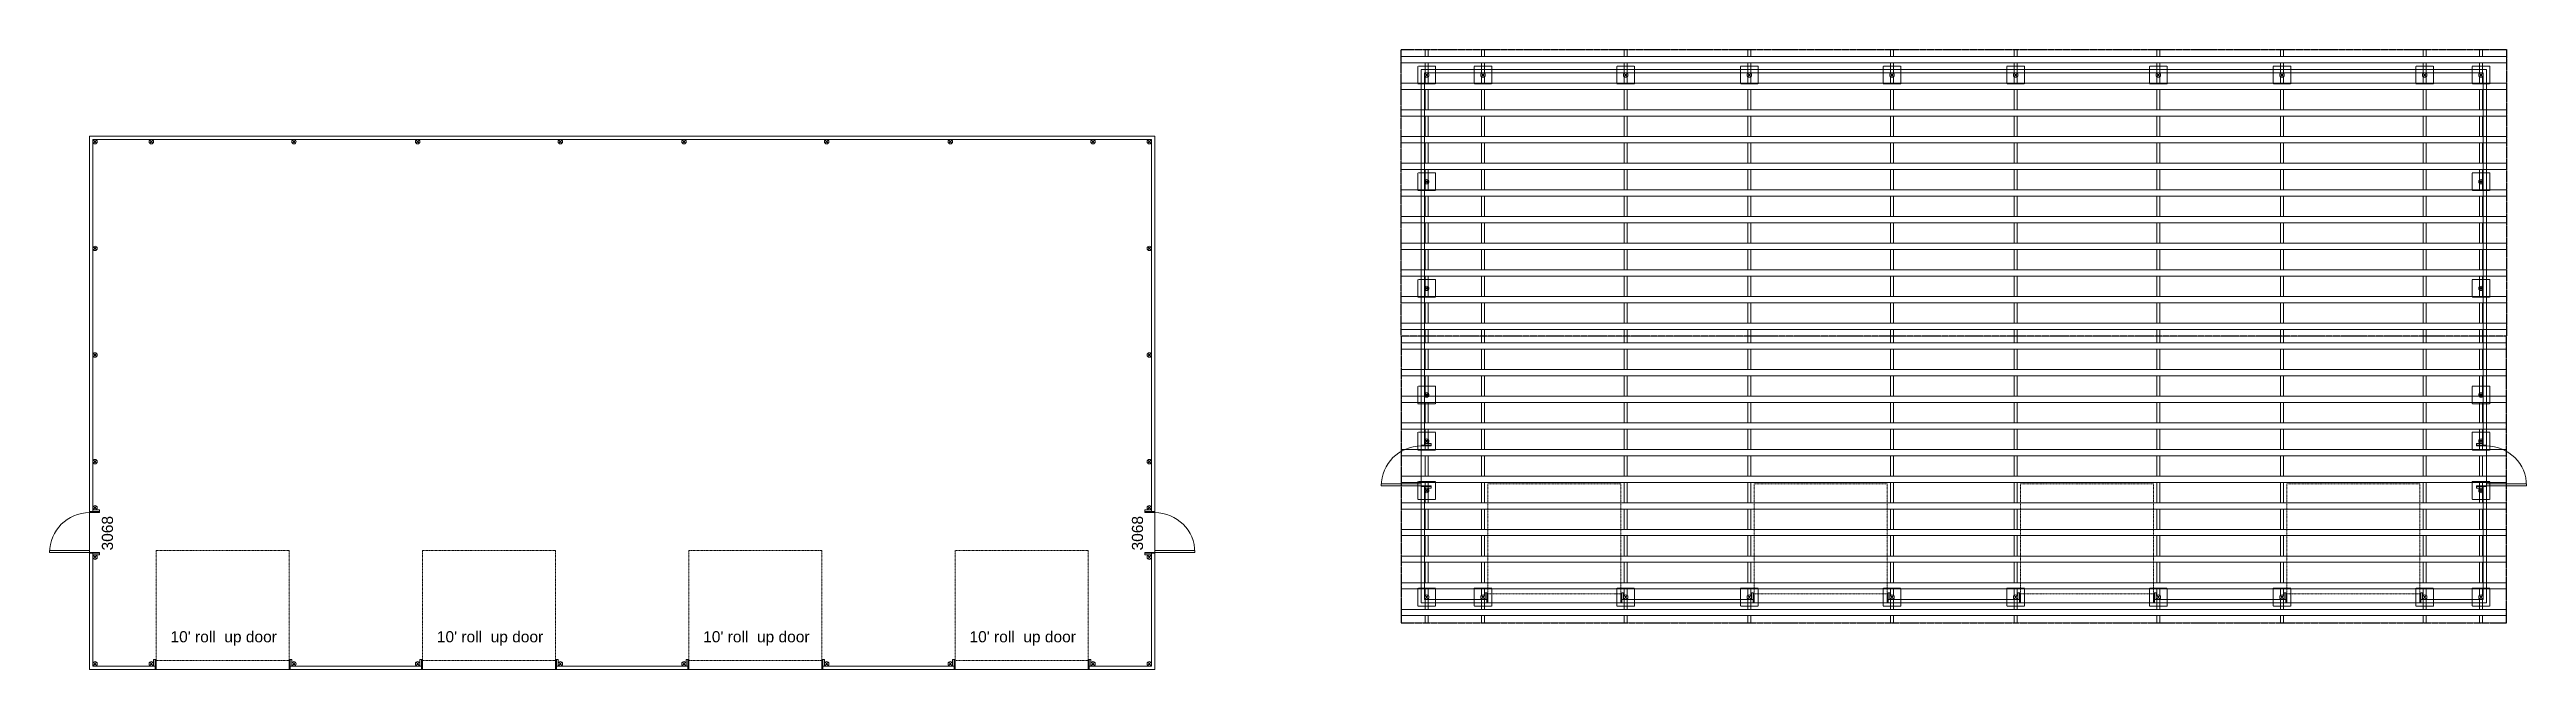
# Model space of a CAD drawing. Header units: inches. Extents: x -7700 to 6147, y -4891 to -2731.
# Drawn here: x 177 to 2409, y -3349 to -2791 of the extents above; entities that cross this region are included whole.
import ezdxf

# ---------------------------------------------------------------- set-up
doc = ezdxf.new("R2010")
doc.units = ezdxf.units.IN
doc.header["$LTSCALE"] = 96
doc.header["$MEASUREMENT"] = 0
doc.linetypes.add('Dash', pattern=[0.225, 0.15, -0.075])
for name, color, linetype, lineweight in [('Common', 4, 'Continuous', 5), ('Doors', 5, 'Continuous', 9), ('Section', 6, 'Continuous', 18), ('Text', 7, 'Continuous', 9), ('Wall_line', 6, 'Continuous', 18)]:
    doc.layers.add(name, color=color, linetype=linetype, lineweight=lineweight)
doc.layers.add('Hatch', color=7, linetype='Continuous', lineweight=0, true_color=0x919191)
doc.layers.add('Roof Planes', color=7, linetype='Dash', lineweight=25, true_color=0x6fa455)
doc.styles.get("Standard").update_dxf_attribs({"font": 'arial.ttf'})

msp = doc.modelspace()

# ---------------------------------------------------------------- texts
at = {"layer": 'Text', "transparency": 33554687, "char_height": 10, "width": 188.446, "attachment_point": 2, "rotation": 90}
for insert in [(224, -3226.8), (1152.2, -3226.8)]:
    msp.add_mtext('3068', dxfattribs=dict(at, insert=insert))
at = {"layer": 'Text', "transparency": 33554687, "char_height": 10, "width": 188.446, "attachment_point": 2}
for insert in [(333.8, -3315), (573.8, -3315), (813.8, -3315), (1053.8, -3315)]:
    msp.add_mtext("10' roll  up door", dxfattribs=dict(at, insert=insert))

# ---------------------------------------------------------------- blocks, each defined once
blk = doc.blocks.new('*U107')
at = {"layer": 'Common'}
blk.add_lwpolyline([(-498, -2.8125), (498, -2.8125), (498, 2.8125), (-498, 2.8125)], close=True, dxfattribs=at)
blk = doc.blocks.new('*U108')
at = {"layer": 'Common', "color": 0, "linetype": 'ByBlock', "lineweight": -2, "transparency": 16777216}
for p in [(0, 240), (0, 216), (0, 192), (0, 168), (0, 144), (0, 120), (0, 96), (0, 72), (0, 48), (0, 24), (0, 0)]:
    blk.add_blockref('*U107', p, dxfattribs=at)
blk = doc.blocks.new('*U109')
at = {"layer": 'Common'}
blk.add_lwpolyline([(-498, -2.8125), (498, -2.8125), (498, 2.8125), (-498, 2.8125)], close=True, dxfattribs=at)
blk = doc.blocks.new('*U111')
at = {"layer": 'Common', "color": 0, "linetype": 'ByBlock', "lineweight": -2, "transparency": 16777216}
for p in [(0, 240), (0, 216), (0, 192), (0, 168), (0, 144), (0, 120), (0, 96), (0, 72), (0, 48), (0, 24), (0, 0)]:
    blk.add_blockref('*U109', p, dxfattribs=at)
blk = doc.blocks.new('truss_topview')
at = {"layer": 'Section'}
for points in [[(-1.4, 16.6), (-1.4, 23), (1.4, 23), (1.4, 16.6)], [(-1.4, -13), (-1.4, -31.4)], [(1.4, -31.4), (1.4, -13)], [(-1.4, -37), (-1.4, -55.4)], [(1.4, -55.4), (1.4, -37)], [(-1.4, -61), (-1.4, -79.4)], [(1.4, -79.4), (1.4, -61)], [(-1.4, -85), (-1.4, -103.4)], [(1.4, -103.4), (1.4, -85)], [(-1.4, -109), (-1.4, -127.4)], [(1.4, -127.4), (1.4, -109)], [(-1.4, -133), (-1.4, -151.4)], [(1.4, -151.4), (1.4, -133)], [(-1.4, -157), (-1.4, -175.4)], [(1.4, -175.4), (1.4, -157)], [(-1.4, -181), (-1.4, -199.4)], [(1.4, -199.4), (1.4, -181)], [(-1.4, -205), (-1.4, -223.4)], [(1.4, -223.4), (1.4, -205)], [(-1.4, -229), (-1.4, -241)], [(1.4, -241), (1.4, -229)], [(-1.4, -246.6), (-1.4, -265)], [(1.4, -265), (1.4, -246.6)], [(-1.4, -270.6), (-1.4, -289)], [(1.4, -289), (1.4, -270.6)], [(-1.4, -294.6), (-1.4, -313)], [(1.4, -313), (1.4, -294.6)], [(-1.4, -318.6), (-1.4, -337)], [(1.4, -337), (1.4, -318.6)], [(-1.4, -342.6), (-1.4, -361)], [(1.4, -361), (1.4, -342.6)], [(-1.4, -366.6), (-1.4, -385)], [(1.4, -385), (1.4, -366.6)], [(-1.4, -390.6), (-1.4, -409)], [(1.4, -409), (1.4, -390.6)], [(-1.4, -414.6), (-1.4, -433)], [(1.4, -433), (1.4, -414.6)], [(-1.4, -438.6), (-1.4, -457)], [(1.4, -457), (1.4, -438.6)], [(-1.4, -486.6), (-1.4, -493), (1.4, -493), (1.4, -486.6)]]:
    blk.add_lwpolyline(points, dxfattribs=at)
for points in [[(1.4, 11), (1.4, 1.4, 0.423974), (-1.4, 1.4), (-1.4, 11)], [(1.4, -7.4), (1.4, -1.4, -0.423974), (-1.4, -1.4), (-1.4, -7.4)], [(-1.4, -462.6), (-1.4, -468.6, -0.423974), (1.4, -468.6), (1.4, -462.6)], [(1.4, -481), (1.4, -471.4, -0.423974), (-1.4, -471.4), (-1.4, -481)]]:
    blk.add_lwpolyline(points, format="xyb", dxfattribs=at)

# ---------------------------------------------------------------- linework, layer by layer
at = {"layer": 'Common'}
for p, q in [((1419.3, -2813), (1416.4, -2815.8)), ((1416.4, -2813), (1419.3, -2815.8)), ((1470, -2813), (1467.2, -2815.8)), ((1467.2, -2813), (1470, -2815.8)), ((1598.5, -2813), (1595.7, -2815.8)), ((1595.7, -2813), (1598.5, -2815.8)), ((1710, -2813), (1707.2, -2815.8)), ((1707.2, -2813), (1710, -2815.8)), ((1838.5, -2813), (1835.7, -2815.8)), ((1835.7, -2813), (1838.5, -2815.8)), ((1950, -2813), (1947.2, -2815.8)), ((1947.2, -2813), (1950, -2815.8)), ((2078.5, -2813), (2075.7, -2815.8)), ((2075.7, -2813), (2078.5, -2815.8)), ((2190, -2813), (2187.2, -2815.8)), ((2187.2, -2813), (2190, -2815.8)), ((2318.5, -2813), (2315.7, -2815.8)), ((2315.7, -2813), (2318.5, -2815.8)), ((2366.4, -2813), (2369.3, -2815.8)), ((2369.3, -2813), (2366.4, -2815.8)), ((219.3, -2873), (216.4, -2875.8)), ((216.4, -2873), (219.3, -2875.8)), ((270, -2873), (267.2, -2875.8)), ((267.2, -2873), (270, -2875.8)), ((398.5, -2873), (395.7, -2875.8)), ((395.7, -2873), (398.5, -2875.8)), ((510, -2873), (507.2, -2875.8)), ((507.2, -2873), (510, -2875.8)), ((638.5, -2873), (635.7, -2875.8)), ((635.7, -2873), (638.5, -2875.8)), ((750, -2873), (747.2, -2875.8)), ((747.2, -2873), (750, -2875.8)), ((878.5, -2873), (875.7, -2875.8)), ((875.7, -2873), (878.5, -2875.8)), ((990, -2873), (987.2, -2875.8)), ((987.2, -2873), (990, -2875.8)), ((1118.5, -2873), (1115.7, -2875.8)), ((1115.7, -2873), (1118.5, -2875.8)), ((1166.4, -2873), (1169.3, -2875.8)), ((1169.3, -2873), (1166.4, -2875.8)), ((1419.3, -2909), (1416.4, -2911.8)), ((1416.4, -2909), (1419.3, -2911.8)), ((2366.4, -2909), (2369.3, -2911.8)), ((2369.3, -2909), (2366.4, -2911.8)), ((219.3, -2969), (216.4, -2971.8)), ((216.4, -2969), (219.3, -2971.8)), ((1166.4, -2969), (1169.3, -2971.8)), ((1169.3, -2969), (1166.4, -2971.8)), ((1419.3, -3005), (1416.4, -3007.8)), ((1416.4, -3005), (1419.3, -3007.8)), ((2366.4, -3005), (2369.3, -3007.8)), ((2369.3, -3005), (2366.4, -3007.8)), ((219.3, -3065), (216.4, -3067.8)), ((216.4, -3065), (219.3, -3067.8)), ((1166.4, -3065), (1169.3, -3067.8)), ((1169.3, -3065), (1166.4, -3067.8)), ((1419.3, -3101), (1416.4, -3103.8)), ((1416.4, -3101), (1419.3, -3103.8)), ((2366.4, -3101), (2369.3, -3103.8)), ((2369.3, -3101), (2366.4, -3103.8)), ((1419.3, -3142.5), (1416.4, -3145.3)), ((1416.4, -3142.5), (1419.3, -3145.3)), ((2366.4, -3142.5), (2369.3, -3145.3)), ((2369.3, -3142.5), (2366.4, -3145.3)), ((219.3, -3161), (216.4, -3163.8)), ((216.4, -3161), (219.3, -3163.8)), ((1166.4, -3161), (1169.3, -3163.8)), ((1169.3, -3161), (1166.4, -3163.8)), ((1419.3, -3187), (1416.4, -3189.8)), ((1416.4, -3187), (1419.3, -3189.8)), ((2366.4, -3187), (2369.3, -3189.8)), ((2369.3, -3187), (2366.4, -3189.8)), ((219.3, -3202.5), (216.4, -3205.3)), ((216.4, -3202.5), (219.3, -3205.3)), ((1166.4, -3202.5), (1169.3, -3205.3)), ((1169.3, -3202.5), (1166.4, -3205.3)), ((219.3, -3247), (216.4, -3249.8)), ((216.4, -3247), (219.3, -3249.8)), ((1166.4, -3247), (1169.3, -3249.8)), ((1169.3, -3247), (1166.4, -3249.8)), ((1419.3, -3283), (1416.4, -3285.9)), ((1416.4, -3283), (1419.3, -3285.9)), ((1470, -3283), (1467.2, -3285.9)), ((1467.2, -3283), (1470, -3285.9)), ((1598.5, -3283), (1595.7, -3285.9)), ((1595.7, -3283), (1598.5, -3285.9)), ((1710, -3283), (1707.2, -3285.9)), ((1707.2, -3283), (1710, -3285.9)), ((1838.5, -3283), (1835.7, -3285.9)), ((1835.7, -3283), (1838.5, -3285.9)), ((1950, -3283), (1947.2, -3285.9)), ((1947.2, -3283), (1950, -3285.9)), ((2078.5, -3283), (2075.7, -3285.9)), ((2075.7, -3283), (2078.5, -3285.9)), ((2190, -3283), (2187.2, -3285.9)), ((2187.2, -3283), (2190, -3285.9)), ((2318.5, -3283), (2315.7, -3285.9)), ((2315.7, -3283), (2318.5, -3285.9)), ((2366.4, -3283), (2369.3, -3285.9)), ((2369.3, -3283), (2366.4, -3285.9)), ((219.3, -3343), (216.4, -3345.9)), ((216.4, -3343), (219.3, -3345.9)), ((270, -3343), (267.2, -3345.9)), ((267.2, -3343), (270, -3345.9)), ((398.5, -3343), (395.7, -3345.9)), ((395.7, -3343), (398.5, -3345.9)), ((510, -3343), (507.2, -3345.9)), ((507.2, -3343), (510, -3345.9)), ((638.5, -3343), (635.7, -3345.9)), ((635.7, -3343), (638.5, -3345.9)), ((750, -3343), (747.2, -3345.9)), ((747.2, -3343), (750, -3345.9)), ((878.5, -3343), (875.7, -3345.9)), ((875.7, -3343), (878.5, -3345.9)), ((990, -3343), (987.2, -3345.9)), ((987.2, -3343), (990, -3345.9)), ((1118.5, -3343), (1115.7, -3345.9)), ((1115.7, -3343), (1118.5, -3345.9)), ((1166.4, -3343), (1169.3, -3345.9)), ((1169.3, -3343), (1166.4, -3345.9))]:
    msp.add_line(p, q, dxfattribs=at)
at = {"layer": 'Common', "linetype": 'Dash', "ltscale": 0.004}
for points in [[(1425.9, -2806.4), (1409.9, -2806.4), (1409.9, -2822.4), (1425.9, -2822.4)], [(1476.6, -2806.4), (1460.6, -2806.4), (1460.6, -2822.4), (1476.6, -2822.4)], [(1605.1, -2806.4), (1589.1, -2806.4), (1589.1, -2822.4), (1605.1, -2822.4)], [(1716.6, -2806.4), (1700.6, -2806.4), (1700.6, -2822.4), (1716.6, -2822.4)], [(1845.1, -2806.4), (1829.1, -2806.4), (1829.1, -2822.4), (1845.1, -2822.4)], [(1956.6, -2806.4), (1940.6, -2806.4), (1940.6, -2822.4), (1956.6, -2822.4)], [(2085.1, -2806.4), (2069.1, -2806.4), (2069.1, -2822.4), (2085.1, -2822.4)], [(2196.6, -2806.4), (2180.6, -2806.4), (2180.6, -2822.4), (2196.6, -2822.4)], [(2325.1, -2806.4), (2309.1, -2806.4), (2309.1, -2822.4), (2325.1, -2822.4)], [(2375.9, -2806.4), (2359.9, -2806.4), (2359.9, -2822.4), (2375.9, -2822.4)], [(1425.9, -2902.4), (1409.9, -2902.4), (1409.9, -2918.4), (1425.9, -2918.4)], [(2375.9, -2902.4), (2359.9, -2902.4), (2359.9, -2918.4), (2375.9, -2918.4)], [(1425.9, -2998.4), (1409.9, -2998.4), (1409.9, -3014.4), (1425.9, -3014.4)], [(2375.9, -2998.4), (2359.9, -2998.4), (2359.9, -3014.4), (2375.9, -3014.4)], [(1425.9, -3094.4), (1409.9, -3094.4), (1409.9, -3110.4), (1425.9, -3110.4)], [(2375.9, -3094.4), (2359.9, -3094.4), (2359.9, -3110.4), (2375.9, -3110.4)], [(1425.9, -3135.9), (1409.9, -3135.9), (1409.9, -3151.9), (1425.9, -3151.9)], [(2375.9, -3135.9), (2359.9, -3135.9), (2359.9, -3151.9), (2375.9, -3151.9)], [(1425.9, -3180.4), (1409.9, -3180.4), (1409.9, -3196.4), (1425.9, -3196.4)], [(2375.9, -3180.4), (2359.9, -3180.4), (2359.9, -3196.4), (2375.9, -3196.4)], [(1425.9, -3276.4), (1409.9, -3276.4), (1409.9, -3292.4), (1425.9, -3292.4)], [(1476.6, -3276.4), (1460.6, -3276.4), (1460.6, -3292.4), (1476.6, -3292.4)], [(1605.1, -3276.4), (1589.1, -3276.4), (1589.1, -3292.4), (1605.1, -3292.4)], [(1716.6, -3276.4), (1700.6, -3276.4), (1700.6, -3292.4), (1716.6, -3292.4)], [(1845.1, -3276.4), (1829.1, -3276.4), (1829.1, -3292.4), (1845.1, -3292.4)], [(1956.6, -3276.4), (1940.6, -3276.4), (1940.6, -3292.4), (1956.6, -3292.4)], [(2085.1, -3276.4), (2069.1, -3276.4), (2069.1, -3292.4), (2085.1, -3292.4)], [(2196.6, -3276.4), (2180.6, -3276.4), (2180.6, -3292.4), (2196.6, -3292.4)], [(2325.1, -3276.4), (2309.1, -3276.4), (2309.1, -3292.4), (2325.1, -3292.4)], [(2375.9, -3276.4), (2359.9, -3276.4), (2359.9, -3292.4), (2375.9, -3292.4)]]:
    msp.add_lwpolyline(points, close=True, dxfattribs=at)
at = {"layer": 'Common'}
for centre in [(1417.9, -2814.4), (1468.6, -2814.4), (1597.1, -2814.4), (1708.6, -2814.4), (1837.1, -2814.4), (1948.6, -2814.4), (2077.1, -2814.4), (2188.6, -2814.4), (2317.1, -2814.4), (2367.9, -2814.4), (1417.9, -2910.4), (2367.9, -2910.4), (1417.9, -3006.4), (2367.9, -3006.4), (1417.9, -3102.4), (2367.9, -3102.4), (1417.9, -3143.9), (2367.9, -3143.9), (1417.9, -3188.4), (2367.9, -3188.4), (1417.9, -3284.4), (1468.6, -3284.4), (1597.1, -3284.4), (1708.6, -3284.4), (1837.1, -3284.4), (1948.6, -3284.4), (2077.1, -3284.4), (2188.6, -3284.4), (2317.1, -3284.4), (2367.9, -3284.4)]:
    msp.add_circle(centre, 2, dxfattribs=at)
at = {"layer": 'Doors', "transparency": 33554687}
for p, q in [((212.9, -3207.4), (212.9, -3208.2)), ((212.9, -3207.4), (221.9, -3207.4)), ((212.9, -3208.2), (221.9, -3208.2)), ((212.9, -3244.2), (212.9, -3208.2)), ((221.9, -3207.4), (221.9, -3208.2)), ((1163.9, -3207.4), (1163.9, -3208.2)), ((1172.9, -3207.4), (1163.9, -3207.4)), ((1172.9, -3208.2), (1163.9, -3208.2)), ((1172.9, -3207.4), (1172.9, -3208.2)), ((1172.9, -3244.2), (1172.9, -3208.2)), ((212.9, -3242.4), (176.9, -3242.4)), ((176.9, -3244.2), (176.9, -3242.4)), ((212.9, -3244.2), (176.9, -3244.2)), ((212.9, -3242.4), (212.9, -3244.2)), ((212.9, -3244.2), (212.9, -3244.9)), ((212.9, -3244.2), (221.9, -3244.2)), ((212.9, -3244.9), (221.9, -3244.9)), ((221.9, -3244.2), (221.9, -3244.9)), ((1163.9, -3244.2), (1163.9, -3244.9)), ((1172.9, -3244.2), (1163.9, -3244.2)), ((1172.9, -3244.9), (1163.9, -3244.9)), ((1172.9, -3242.4), (1208.9, -3242.4)), ((1172.9, -3242.4), (1172.9, -3244.2)), ((1172.9, -3244.2), (1172.9, -3244.9)), ((1172.9, -3244.2), (1208.9, -3244.2)), ((1208.9, -3244.2), (1208.9, -3242.4)), ((272.1, -3340.4), (272.9, -3340.4)), ((272.1, -3349.4), (272.1, -3340.4)), ((272.9, -3349.4), (272.9, -3340.4)), ((392.9, -3349.4), (392.9, -3340.4)), ((393.6, -3340.4), (392.9, -3340.4)), ((393.6, -3349.4), (393.6, -3340.4)), ((512.1, -3340.4), (512.9, -3340.4)), ((512.1, -3349.4), (512.1, -3340.4)), ((512.9, -3349.4), (512.9, -3340.4)), ((632.9, -3349.4), (632.9, -3340.4)), ((633.6, -3340.4), (632.9, -3340.4)), ((633.6, -3349.4), (633.6, -3340.4)), ((752.1, -3340.4), (752.9, -3340.4)), ((752.1, -3349.4), (752.1, -3340.4)), ((752.9, -3349.4), (752.9, -3340.4)), ((872.9, -3349.4), (872.9, -3340.4)), ((873.6, -3340.4), (872.9, -3340.4)), ((873.6, -3349.4), (873.6, -3340.4)), ((992.1, -3340.4), (992.9, -3340.4)), ((992.1, -3349.4), (992.1, -3340.4)), ((992.9, -3349.4), (992.9, -3340.4)), ((1112.9, -3349.4), (1112.9, -3340.4)), ((1113.6, -3340.4), (1112.9, -3340.4)), ((1113.6, -3349.4), (1113.6, -3340.4)), ((272.1, -3349.4), (272.9, -3349.4)), ((393.6, -3349.4), (392.9, -3349.4)), ((512.1, -3349.4), (512.9, -3349.4)), ((633.6, -3349.4), (632.9, -3349.4)), ((752.1, -3349.4), (752.9, -3349.4)), ((873.6, -3349.4), (872.9, -3349.4)), ((992.1, -3349.4), (992.9, -3349.4)), ((1113.6, -3349.4), (1112.9, -3349.4))]:
    msp.add_line(p, q, dxfattribs=at)
at = {"layer": 'Doors', "linetype": 'Dash', "ltscale": 0.01, "transparency": 33554687}
for p, q in [((392.9, -3242.4), (272.9, -3242.4)), ((272.9, -3341.4), (272.9, -3242.4)), ((392.9, -3341.4), (392.9, -3242.4)), ((632.9, -3242.4), (512.9, -3242.4)), ((512.9, -3341.4), (512.9, -3242.4)), ((632.9, -3341.4), (632.9, -3242.4)), ((872.9, -3242.4), (752.9, -3242.4)), ((752.9, -3341.4), (752.9, -3242.4)), ((872.9, -3341.4), (872.9, -3242.4)), ((1112.9, -3242.4), (992.9, -3242.4)), ((992.9, -3341.4), (992.9, -3242.4)), ((1112.9, -3341.4), (1112.9, -3242.4)), ((392.9, -3341.4), (272.9, -3341.4)), ((632.9, -3341.4), (512.9, -3341.4)), ((872.9, -3341.4), (752.9, -3341.4)), ((1112.9, -3341.4), (992.9, -3341.4))]:
    msp.add_line(p, q, dxfattribs=at)
at = {"layer": 'Doors', "color": 251, "linetype": 'Continuous', "lineweight": 18, "true_color": 0x4b4b4b, "transparency": 33554687}
for p, q in [((392.9, -3349.4), (272.9, -3349.4)), ((632.9, -3349.4), (512.9, -3349.4)), ((872.9, -3349.4), (752.9, -3349.4)), ((1112.9, -3349.4), (992.9, -3349.4))]:
    msp.add_line(p, q, dxfattribs=at)
at = {"layer": 'Doors', "transparency": 33554687}
for centre, start, end in [((212.9, -3244.2), 90, 180), ((1172.9, -3244.2), 0, 90)]:
    msp.add_arc(centre, 36, start, end, dxfattribs=at)
at = {"layer": 'Hatch'}
for p, q in [((1412.9, -3147.4), (1412.9, -2809.4)), ((1412.9, -2809.4), (2372.9, -2809.4)), ((2372.9, -3147.4), (2372.9, -2809.4)), ((1415.9, -3147.4), (1415.9, -2812.4)), ((1415.9, -2812.4), (2369.9, -2812.4)), ((2369.9, -3147.4), (2369.9, -2812.4)), ((1421.9, -3145.9), (1415.9, -3145.9)), ((1421.9, -3145.9), (1421.9, -3147.4)), ((2363.9, -3145.9), (2363.9, -3147.4)), ((2363.9, -3145.9), (2369.9, -3145.9)), ((1412.9, -3147.4), (1412.9, -3148.2)), ((1412.9, -3147.4), (1421.9, -3147.4)), ((1412.9, -3184.2), (1412.9, -3148.2)), ((1412.9, -3148.2), (1421.9, -3148.2)), ((1421.9, -3147.4), (1415.9, -3147.4)), ((1421.9, -3147.4), (1421.9, -3148.2)), ((2363.9, -3147.4), (2363.9, -3148.2)), ((2372.9, -3147.4), (2363.9, -3147.4)), ((2363.9, -3147.4), (2369.9, -3147.4)), ((2372.9, -3148.2), (2363.9, -3148.2)), ((2372.9, -3147.4), (2372.9, -3148.2)), ((2372.9, -3184.2), (2372.9, -3148.2)), ((1412.9, -3182.4), (1376.9, -3182.4)), ((1376.9, -3184.2), (1376.9, -3182.4)), ((1412.9, -3184.2), (1376.9, -3184.2)), ((1412.9, -3182.4), (1412.9, -3184.2)), ((1412.9, -3184.2), (1412.9, -3184.9)), ((1412.9, -3184.2), (1421.9, -3184.2)), ((1412.9, -3289.4), (1412.9, -3184.9)), ((1412.9, -3184.9), (1421.9, -3184.9)), ((1415.9, -3286.4), (1415.9, -3184.9)), ((1421.9, -3184.9), (1415.9, -3184.9)), ((1421.9, -3186.4), (1415.9, -3186.4)), ((1421.9, -3184.2), (1421.9, -3184.9)), ((1421.9, -3186.4), (1421.9, -3184.9)), ((2363.9, -3184.2), (2363.9, -3184.9)), ((2372.9, -3184.2), (2363.9, -3184.2)), ((2372.9, -3184.9), (2363.9, -3184.9)), ((2363.9, -3186.4), (2363.9, -3184.9)), ((2363.9, -3184.9), (2369.9, -3184.9)), ((2363.9, -3186.4), (2369.9, -3186.4)), ((2369.9, -3286.4), (2369.9, -3184.9)), ((2372.9, -3182.4), (2408.9, -3182.4)), ((2372.9, -3182.4), (2372.9, -3184.2)), ((2372.9, -3184.2), (2372.9, -3184.9)), ((2372.9, -3184.2), (2408.9, -3184.2)), ((2372.9, -3289.4), (2372.9, -3184.9)), ((2408.9, -3184.2), (2408.9, -3182.4)), ((1470.6, -3280.4), (1472.1, -3280.4)), ((1470.6, -3280.4), (1470.6, -3286.4)), ((1472.1, -3280.4), (1472.9, -3280.4)), ((1472.1, -3289.4), (1472.1, -3280.4)), ((1472.1, -3280.4), (1472.1, -3286.4)), ((1472.9, -3289.4), (1472.9, -3280.4)), ((1592.9, -3289.4), (1592.9, -3280.4)), ((1593.6, -3280.4), (1592.9, -3280.4)), ((1593.6, -3289.4), (1593.6, -3280.4)), ((1595.1, -3280.4), (1593.6, -3280.4)), ((1593.6, -3280.4), (1593.6, -3286.4)), ((1595.1, -3280.4), (1595.1, -3286.4)), ((1710.6, -3280.4), (1712.1, -3280.4)), ((1710.6, -3280.4), (1710.6, -3286.4)), ((1712.1, -3280.4), (1712.9, -3280.4)), ((1712.1, -3289.4), (1712.1, -3280.4)), ((1712.1, -3280.4), (1712.1, -3286.4)), ((1712.9, -3289.4), (1712.9, -3280.4)), ((1832.9, -3289.4), (1832.9, -3280.4)), ((1833.6, -3280.4), (1832.9, -3280.4)), ((1833.6, -3289.4), (1833.6, -3280.4)), ((1835.1, -3280.4), (1833.6, -3280.4)), ((1833.6, -3280.4), (1833.6, -3286.4)), ((1835.1, -3280.4), (1835.1, -3286.4)), ((1950.6, -3280.4), (1952.1, -3280.4)), ((1950.6, -3280.4), (1950.6, -3286.4)), ((1952.1, -3280.4), (1952.9, -3280.4)), ((1952.1, -3289.4), (1952.1, -3280.4)), ((1952.1, -3280.4), (1952.1, -3286.4)), ((1952.9, -3289.4), (1952.9, -3280.4)), ((2072.9, -3289.4), (2072.9, -3280.4)), ((2073.6, -3280.4), (2072.9, -3280.4)), ((2073.6, -3289.4), (2073.6, -3280.4)), ((2075.1, -3280.4), (2073.6, -3280.4)), ((2073.6, -3280.4), (2073.6, -3286.4)), ((2075.1, -3280.4), (2075.1, -3286.4)), ((2190.6, -3280.4), (2192.1, -3280.4)), ((2190.6, -3280.4), (2190.6, -3286.4)), ((2192.1, -3280.4), (2192.9, -3280.4)), ((2192.1, -3289.4), (2192.1, -3280.4)), ((2192.1, -3280.4), (2192.1, -3286.4)), ((2192.9, -3289.4), (2192.9, -3280.4)), ((2312.9, -3289.4), (2312.9, -3280.4)), ((2313.6, -3280.4), (2312.9, -3280.4)), ((2313.6, -3289.4), (2313.6, -3280.4)), ((2315.1, -3280.4), (2313.6, -3280.4)), ((2313.6, -3280.4), (2313.6, -3286.4)), ((2315.1, -3280.4), (2315.1, -3286.4)), ((1472.1, -3289.4), (1412.9, -3289.4)), ((1472.1, -3286.4), (1415.9, -3286.4)), ((1472.1, -3289.4), (1472.9, -3289.4)), ((1593.6, -3289.4), (1592.9, -3289.4)), ((1712.1, -3286.4), (1593.6, -3286.4)), ((1712.1, -3289.4), (1593.6, -3289.4)), ((1712.1, -3289.4), (1712.9, -3289.4)), ((1833.6, -3289.4), (1832.9, -3289.4)), ((1952.1, -3286.4), (1833.6, -3286.4)), ((1952.1, -3289.4), (1833.6, -3289.4)), ((1952.1, -3289.4), (1952.9, -3289.4)), ((2073.6, -3289.4), (2072.9, -3289.4)), ((2192.1, -3286.4), (2073.6, -3286.4)), ((2192.1, -3289.4), (2073.6, -3289.4)), ((2192.1, -3289.4), (2192.9, -3289.4)), ((2313.6, -3289.4), (2312.9, -3289.4)), ((2369.9, -3286.4), (2313.6, -3286.4)), ((2372.9, -3289.4), (2313.6, -3289.4))]:
    msp.add_line(p, q, dxfattribs=at)
at = {"layer": 'Hatch', "linetype": 'Dash', "ltscale": 0.01}
for p, q in [((1592.9, -3182.4), (1472.9, -3182.4)), ((1472.9, -3281.4), (1472.9, -3182.4)), ((1592.9, -3281.4), (1592.9, -3182.4)), ((1832.9, -3182.4), (1712.9, -3182.4)), ((1712.9, -3281.4), (1712.9, -3182.4)), ((1832.9, -3281.4), (1832.9, -3182.4)), ((2072.9, -3182.4), (1952.9, -3182.4)), ((1952.9, -3281.4), (1952.9, -3182.4)), ((2072.9, -3281.4), (2072.9, -3182.4)), ((2312.9, -3182.4), (2192.9, -3182.4)), ((2192.9, -3281.4), (2192.9, -3182.4)), ((2312.9, -3281.4), (2312.9, -3182.4)), ((1592.9, -3281.4), (1472.9, -3281.4)), ((1832.9, -3281.4), (1712.9, -3281.4)), ((2072.9, -3281.4), (1952.9, -3281.4)), ((2312.9, -3281.4), (2192.9, -3281.4))]:
    msp.add_line(p, q, dxfattribs=at)
at = {"layer": 'Hatch', "color": 251, "linetype": 'Continuous', "lineweight": 18, "true_color": 0x4b4b4b}
for p, q in [((1592.9, -3289.4), (1472.9, -3289.4)), ((1832.9, -3289.4), (1712.9, -3289.4)), ((2072.9, -3289.4), (1952.9, -3289.4)), ((2312.9, -3289.4), (2192.9, -3289.4))]:
    msp.add_line(p, q, dxfattribs=at)
at = {"layer": 'Hatch'}
for centre, start, end in [((1412.9, -3184.2), 90, 180), ((2372.9, -3184.2), 0, 90)]:
    msp.add_arc(centre, 36, start, end, dxfattribs=at)
at = {"layer": 'Roof Planes', "ltscale": 0.02, "transparency": 33554687}
for points in [[(2390.9, -2791.4), (2390.9, -3049.4), (1394.9, -3049.4), (1394.9, -2791.4)], [(2390.9, -3307.4), (2390.9, -3049.4), (1394.9, -3049.4), (1394.9, -3307.4)]]:
    msp.add_lwpolyline(points, close=True, dxfattribs=at)
at = {"layer": 'Wall_line', "transparency": 33554687}
for p, q in [((212.9, -3207.4), (212.9, -2869.4)), ((212.9, -2869.4), (1172.9, -2869.4)), ((215.9, -3207.4), (215.9, -2872.4)), ((215.9, -2872.4), (1169.9, -2872.4)), ((1169.9, -3207.4), (1169.9, -2872.4)), ((1172.9, -3207.4), (1172.9, -2869.4)), ((221.9, -3205.9), (215.9, -3205.9)), ((221.9, -3207.4), (215.9, -3207.4)), ((221.9, -3205.9), (221.9, -3207.4)), ((1163.9, -3205.9), (1163.9, -3207.4)), ((1163.9, -3205.9), (1169.9, -3205.9)), ((1163.9, -3207.4), (1169.9, -3207.4)), ((212.9, -3349.4), (212.9, -3244.9)), ((215.9, -3346.4), (215.9, -3244.9)), ((221.9, -3244.9), (215.9, -3244.9)), ((221.9, -3246.4), (215.9, -3246.4)), ((221.9, -3246.4), (221.9, -3244.9)), ((1163.9, -3246.4), (1163.9, -3244.9)), ((1163.9, -3244.9), (1169.9, -3244.9)), ((1163.9, -3246.4), (1169.9, -3246.4)), ((1169.9, -3346.4), (1169.9, -3244.9)), ((1172.9, -3349.4), (1172.9, -3244.9)), ((272.1, -3346.4), (215.9, -3346.4)), ((270.6, -3340.4), (272.1, -3340.4)), ((270.6, -3340.4), (270.6, -3346.4)), ((272.1, -3340.4), (272.1, -3346.4)), ((395.1, -3340.4), (393.6, -3340.4)), ((393.6, -3340.4), (393.6, -3346.4)), ((512.1, -3346.4), (393.6, -3346.4)), ((395.1, -3340.4), (395.1, -3346.4)), ((510.6, -3340.4), (512.1, -3340.4)), ((510.6, -3340.4), (510.6, -3346.4)), ((512.1, -3340.4), (512.1, -3346.4)), ((635.1, -3340.4), (633.6, -3340.4)), ((633.6, -3340.4), (633.6, -3346.4)), ((752.1, -3346.4), (633.6, -3346.4)), ((635.1, -3340.4), (635.1, -3346.4)), ((750.6, -3340.4), (752.1, -3340.4)), ((750.6, -3340.4), (750.6, -3346.4)), ((752.1, -3340.4), (752.1, -3346.4)), ((875.1, -3340.4), (873.6, -3340.4)), ((873.6, -3340.4), (873.6, -3346.4)), ((992.1, -3346.4), (873.6, -3346.4)), ((875.1, -3340.4), (875.1, -3346.4)), ((990.6, -3340.4), (992.1, -3340.4)), ((990.6, -3340.4), (990.6, -3346.4)), ((992.1, -3340.4), (992.1, -3346.4)), ((1115.1, -3340.4), (1113.6, -3340.4)), ((1113.6, -3340.4), (1113.6, -3346.4)), ((1169.9, -3346.4), (1113.6, -3346.4)), ((1115.1, -3340.4), (1115.1, -3346.4)), ((272.1, -3349.4), (212.9, -3349.4)), ((512.1, -3349.4), (393.6, -3349.4)), ((752.1, -3349.4), (633.6, -3349.4)), ((992.1, -3349.4), (873.6, -3349.4)), ((1172.9, -3349.4), (1113.6, -3349.4))]:
    msp.add_line(p, q, dxfattribs=at)
for centre in [(217.9, -2874.4), (268.6, -2874.4), (397.1, -2874.4), (508.6, -2874.4), (637.1, -2874.4), (748.6, -2874.4), (877.1, -2874.4), (988.6, -2874.4), (1117.1, -2874.4), (1167.9, -2874.4), (217.9, -2970.4), (1167.9, -2970.4), (217.9, -3066.4), (1167.9, -3066.4), (217.9, -3162.4), (1167.9, -3162.4), (217.9, -3203.9), (1167.9, -3203.9), (217.9, -3248.4), (1167.9, -3248.4), (217.9, -3344.4), (268.6, -3344.4), (397.1, -3344.4), (508.6, -3344.4), (637.1, -3344.4), (748.6, -3344.4), (877.1, -3344.4), (988.6, -3344.4), (1117.1, -3344.4), (1167.9, -3344.4)]:
    msp.add_circle(centre, 2, dxfattribs=at)

# ---------------------------------------------------------------- block references
at = {"layer": 'Common'}
for name, p in [('*U108', (1892.9, -3040.6)), ('truss_topview', (1417.9, -2814.4)), ('truss_topview', (1468.6, -2814.4)), ('truss_topview', (1597.1, -2814.4)), ('truss_topview', (1708.6, -2814.4)), ('truss_topview', (1837.1, -2814.4)), ('truss_topview', (1948.6, -2814.4)), ('truss_topview', (2077.1, -2814.4)), ('truss_topview', (2188.6, -2814.4)), ('truss_topview', (2317.1, -2814.4)), ('truss_topview', (2367.9, -2814.4))]:
    msp.add_blockref(name, p, dxfattribs=at)
at = {"layer": 'Common', "xscale": -1, "rotation": 180}
msp.add_blockref('*U111', (1892.9, -3058.2), dxfattribs=at)

msp.set_redraw_order([(e.dxf.handle, doc.entitydb.next_handle()) for e in msp.query("TEXT MTEXT ATTDEF DIMENSION ARC_DIMENSION")])  # texts and dimensions are drawn at this point

doc.saveas('drawing.dxf')
